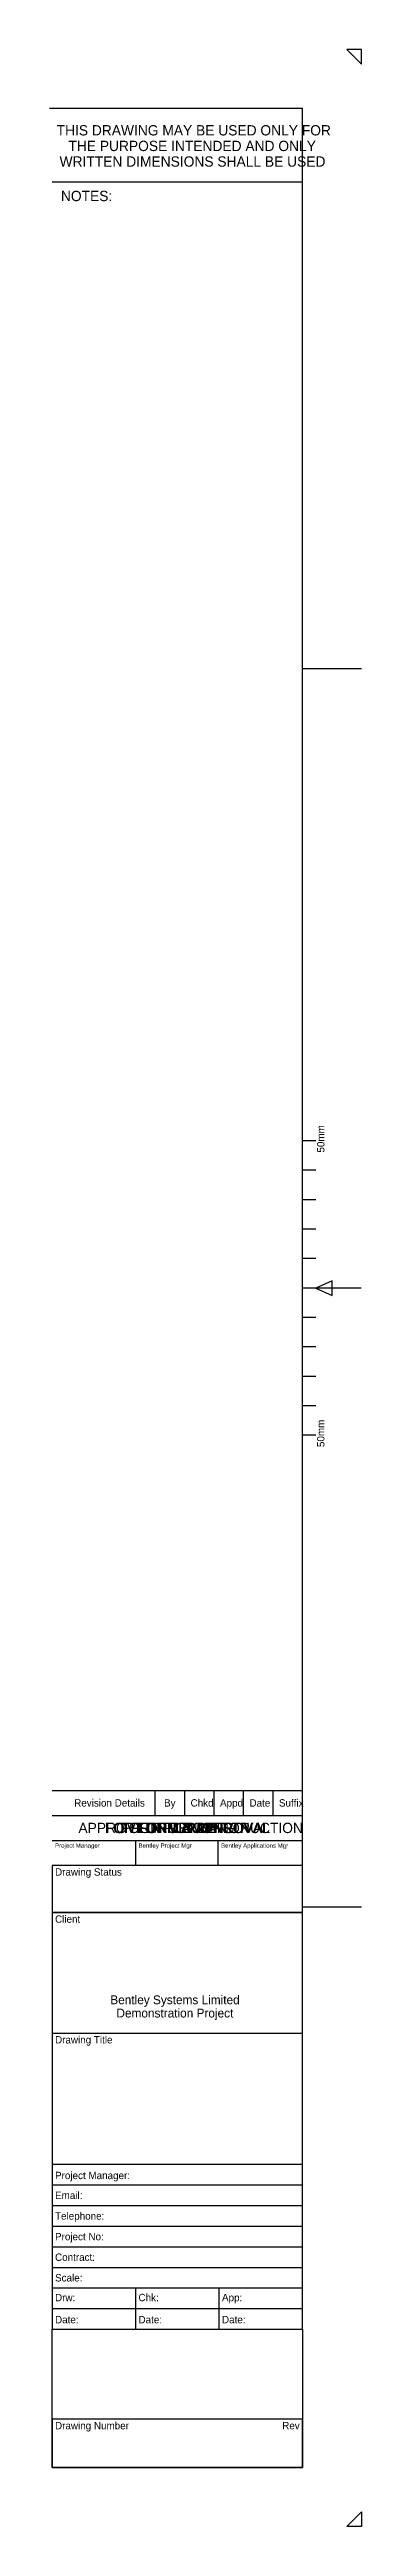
# Model space of a CAD drawing. Extents: x 0 to 1.19, y 0 to 0.84.
# Drawn here: x 1.083 to 1.189, y 0 to 0.841 of the extents above; entities that cross this region are included whole.
import ezdxf

# ---------------------------------------------------------------- set-up
doc = ezdxf.new("R2010")
doc.units = 0
for name, color, linetype in [('GEN-DGN-FRAME', 7, 'Continuous'), ('GEN-DGN-FRAME-APPROVED FOR CONSTRUCTION', 7, 'Continuous'), ('GEN-DGN-FRAME-FOR FORM A APPROVAL', 7, 'Continuous'), ('GEN-DGN-FRAME-FOR FORM B APPROVAL', 7, 'Continuous'), ('GEN-DGN-FRAME-FOR INFORMATION', 7, 'Continuous'), ('GEN-DGN-FRAME-FOR PLANNING', 7, 'Continuous'), ('GEN-DGN-FRAME-FOR TENDER', 7, 'Continuous')]:
    doc.layers.add(name, color=color, linetype=linetype)

msp = doc.modelspace()

# ---------------------------------------------------------------- texts
at = {"layer": 'GEN-DGN-FRAME'}
for s, height, p in [('THIS DRAWING MAY BE USED ONLY FOR', 0.0035, (1.08554, 0.81185)), ('THE PURPOSE INTENDED AND ONLY', 0.0035, (1.08954, 0.80655)), ('WRITTEN DIMENSIONS SHALL BE USED', 0.0035, (1.08654, 0.80125)), ('NOTES:', 0.0035, (1.087, 0.78955)), ('Revision Details', 0.0025, (1.0915, 0.24443)), ('By', 0.0025, (1.122, 0.24443)), ('Chkd', 0.0025, (1.131, 0.24443)), ('Appd', 0.0025, (1.141, 0.24443)), ('Date', 0.0025, (1.151, 0.24443)), ('Suffix', 0.0025, (1.161, 0.24443)), ('Drawing Status', 0.0025, (1.085, 0.22098)), ('Client', 0.0025, (1.085, 0.20498)), ('Bentley Systems Limited', 0.003, (1.10375, 0.17732)), ('Demonstration Project', 0.003, (1.10583, 0.17282)), ('Drawing Title', 0.0025, (1.085, 0.164)), ('Project Manager:', 0.0025, (1.085, 0.11793)), ('Email:', 0.0025, (1.085, 0.11118)), ('Telephone:', 0.0025, (1.085, 0.10418)), ('Contract:', 0.0025, (1.085, 0.09018)), ('Project No:', 0.0025, (1.085, 0.09718)), ('Scale:', 0.0025, (1.085, 0.08318)), ('Drw:', 0.0025, (1.085, 0.07648)), ('Chk:', 0.0025, (1.11333, 0.07648)), ('App:', 0.0025, (1.14167, 0.07648)), ('Date:', 0.0025, (1.085, 0.06898)), ('Date:', 0.0025, (1.11333, 0.06898)), ('Date:', 0.0025, (1.14167, 0.06898)), ('Drawing Number', 0.0025, (1.085, 0.03298)), ('Rev', 0.0025, (1.16211, 0.03298))]:
    msp.add_text(s, height=height, dxfattribs=at).set_placement(p)
for s, height, rotation, p in [('50mm', 0.0025, 90, (1.17644, 0.4665)), ('50mm', 0.0025, 90, (1.17644, 0.3665)), ('Project Manager', 0.0015, 0.00001, (1.085, 0.23044)), ('Bentley Project Mgr', 0.0015, 0.00001, (1.11332, 0.23044)), ('Bentley Applications Mgr', 0.0015, 0.00001, (1.14135, 0.23044))]:
    msp.add_text(s, height=height, rotation=rotation, dxfattribs=at).set_placement(p)
at = {"layer": 'GEN-DGN-FRAME-APPROVED FOR CONSTRUCTION'}
msp.add_text('APPROVED FOR CONSTRUCTION', height=0.0035, rotation=0.00001, dxfattribs=at).set_placement((1.09294, 0.23543))
at = {"layer": 'GEN-DGN-FRAME-FOR FORM A APPROVAL'}
msp.add_text('FOR FORM A APPROVAL', height=0.0035, dxfattribs=at).set_placement((1.10187, 0.23543))
at = {"layer": 'GEN-DGN-FRAME-FOR FORM B APPROVAL'}
msp.add_text('FOR FORM B APPROVAL', height=0.0035, dxfattribs=at).set_placement((1.10214, 0.23543))
at = {"layer": 'GEN-DGN-FRAME-FOR INFORMATION'}
msp.add_text('FOR INFORMATION', height=0.0035, dxfattribs=at).set_placement((1.10715, 0.23543))
at = {"layer": 'GEN-DGN-FRAME-FOR PLANNING'}
msp.add_text('FOR PLANNING', height=0.0035, dxfattribs=at).set_placement((1.11078, 0.23543))
at = {"layer": 'GEN-DGN-FRAME-FOR TENDER'}
msp.add_text('FOR TENDER', height=0.0035, dxfattribs=at).set_placement((1.11284, 0.23543))

# ---------------------------------------------------------------- linework, layer by layer
at = {"layer": 'GEN-DGN-FRAME'}
for p, q in [((1.084, 0.79605), (1.169, 0.79605)), ((1.189, 0.63077), (1.16905, 0.63077)), ((1.17355, 0.4705), (1.169, 0.4705)), ((1.17355, 0.4605), (1.169, 0.4605)), ((1.17355, 0.4505), (1.169, 0.4505)), ((1.17355, 0.4405), (1.169, 0.4405)), ((1.17355, 0.4305), (1.169, 0.4305)), ((1.17905, 0.423), (1.17355, 0.4205)), ((1.17905, 0.4205), (1.17905, 0.423)), ((1.18895, 0.4205), (1.169, 0.4205)), ((1.17355, 0.4205), (1.17905, 0.418)), ((1.17905, 0.418), (1.17905, 0.4205)), ((1.17355, 0.4105), (1.169, 0.4105)), ((1.17355, 0.4005), (1.169, 0.4005)), ((1.17355, 0.3905), (1.169, 0.3905)), ((1.17355, 0.3805), (1.169, 0.3805)), ((1.17355, 0.3705), (1.169, 0.3705)), ((1.084, 0.24993), (1.169, 0.24993)), ((1.119, 0.24143), (1.119, 0.24993)), ((1.129, 0.24143), (1.129, 0.24993)), ((1.139, 0.24143), (1.139, 0.24993)), ((1.149, 0.24143), (1.149, 0.24993)), ((1.159, 0.24143), (1.159, 0.24993)), ((1.084, 0.24143), (1.169, 0.24143)), ((1.084, 0.23294), (1.169, 0.23294)), ((1.11232, 0.23294), (1.11232, 0.22448)), ((1.14035, 0.22448), (1.14035, 0.23294)), ((1.189, 0.21026), (1.16905, 0.21026)), ((1.084, 0.1675), (1.169, 0.1675)), ((1.084, 0.12298), (1.169, 0.12298)), ((1.084, 0.11598), (1.169, 0.11598)), ((1.084, 0.10898), (1.169, 0.10898)), ((1.084, 0.10198), (1.169, 0.10198)), ((1.084, 0.09498), (1.169, 0.09498)), ((1.084, 0.08798), (1.169, 0.08798)), ((1.084, 0.08098), (1.169, 0.08098)), ((1.11233, 0.08098), (1.11233, 0.06698)), ((1.14067, 0.06698), (1.14067, 0.08098)), ((1.084, 0.07398), (1.169, 0.07398))]:
    msp.add_line(p, q, dxfattribs=at)
for points in [[(1.189, 0.84102), (1.184, 0.84102), (1.189, 0.83602)], [(1.084, 0.20848), (1.169, 0.20848), (1.169, 0.22448), (1.084, 0.22448)], [(1.169, 0.20848), (1.084, 0.20848), (1.084, 0.06698), (1.169, 0.06698)], [(1.169, 0.01998), (1.084, 0.01998), (1.084, 0.06698), (1.169, 0.06698)], [(1.084, 0.01998), (1.169, 0.01998), (1.169, 0.03648), (1.084, 0.03648)], [(1.189, 0), (1.184, 0), (1.189, 0.005)]]:
    msp.add_lwpolyline(points, close=True, dxfattribs=at)
msp.add_lwpolyline([(1.169, 0.2245), (1.169, 0.82105), (1.08314, 0.82105)], dxfattribs=at)

msp.set_redraw_order([(e.dxf.handle, doc.entitydb.next_handle()) for e in msp.query("TEXT MTEXT ATTDEF DIMENSION ARC_DIMENSION")])  # texts and dimensions are drawn at this point

doc.saveas('drawing.dxf')
